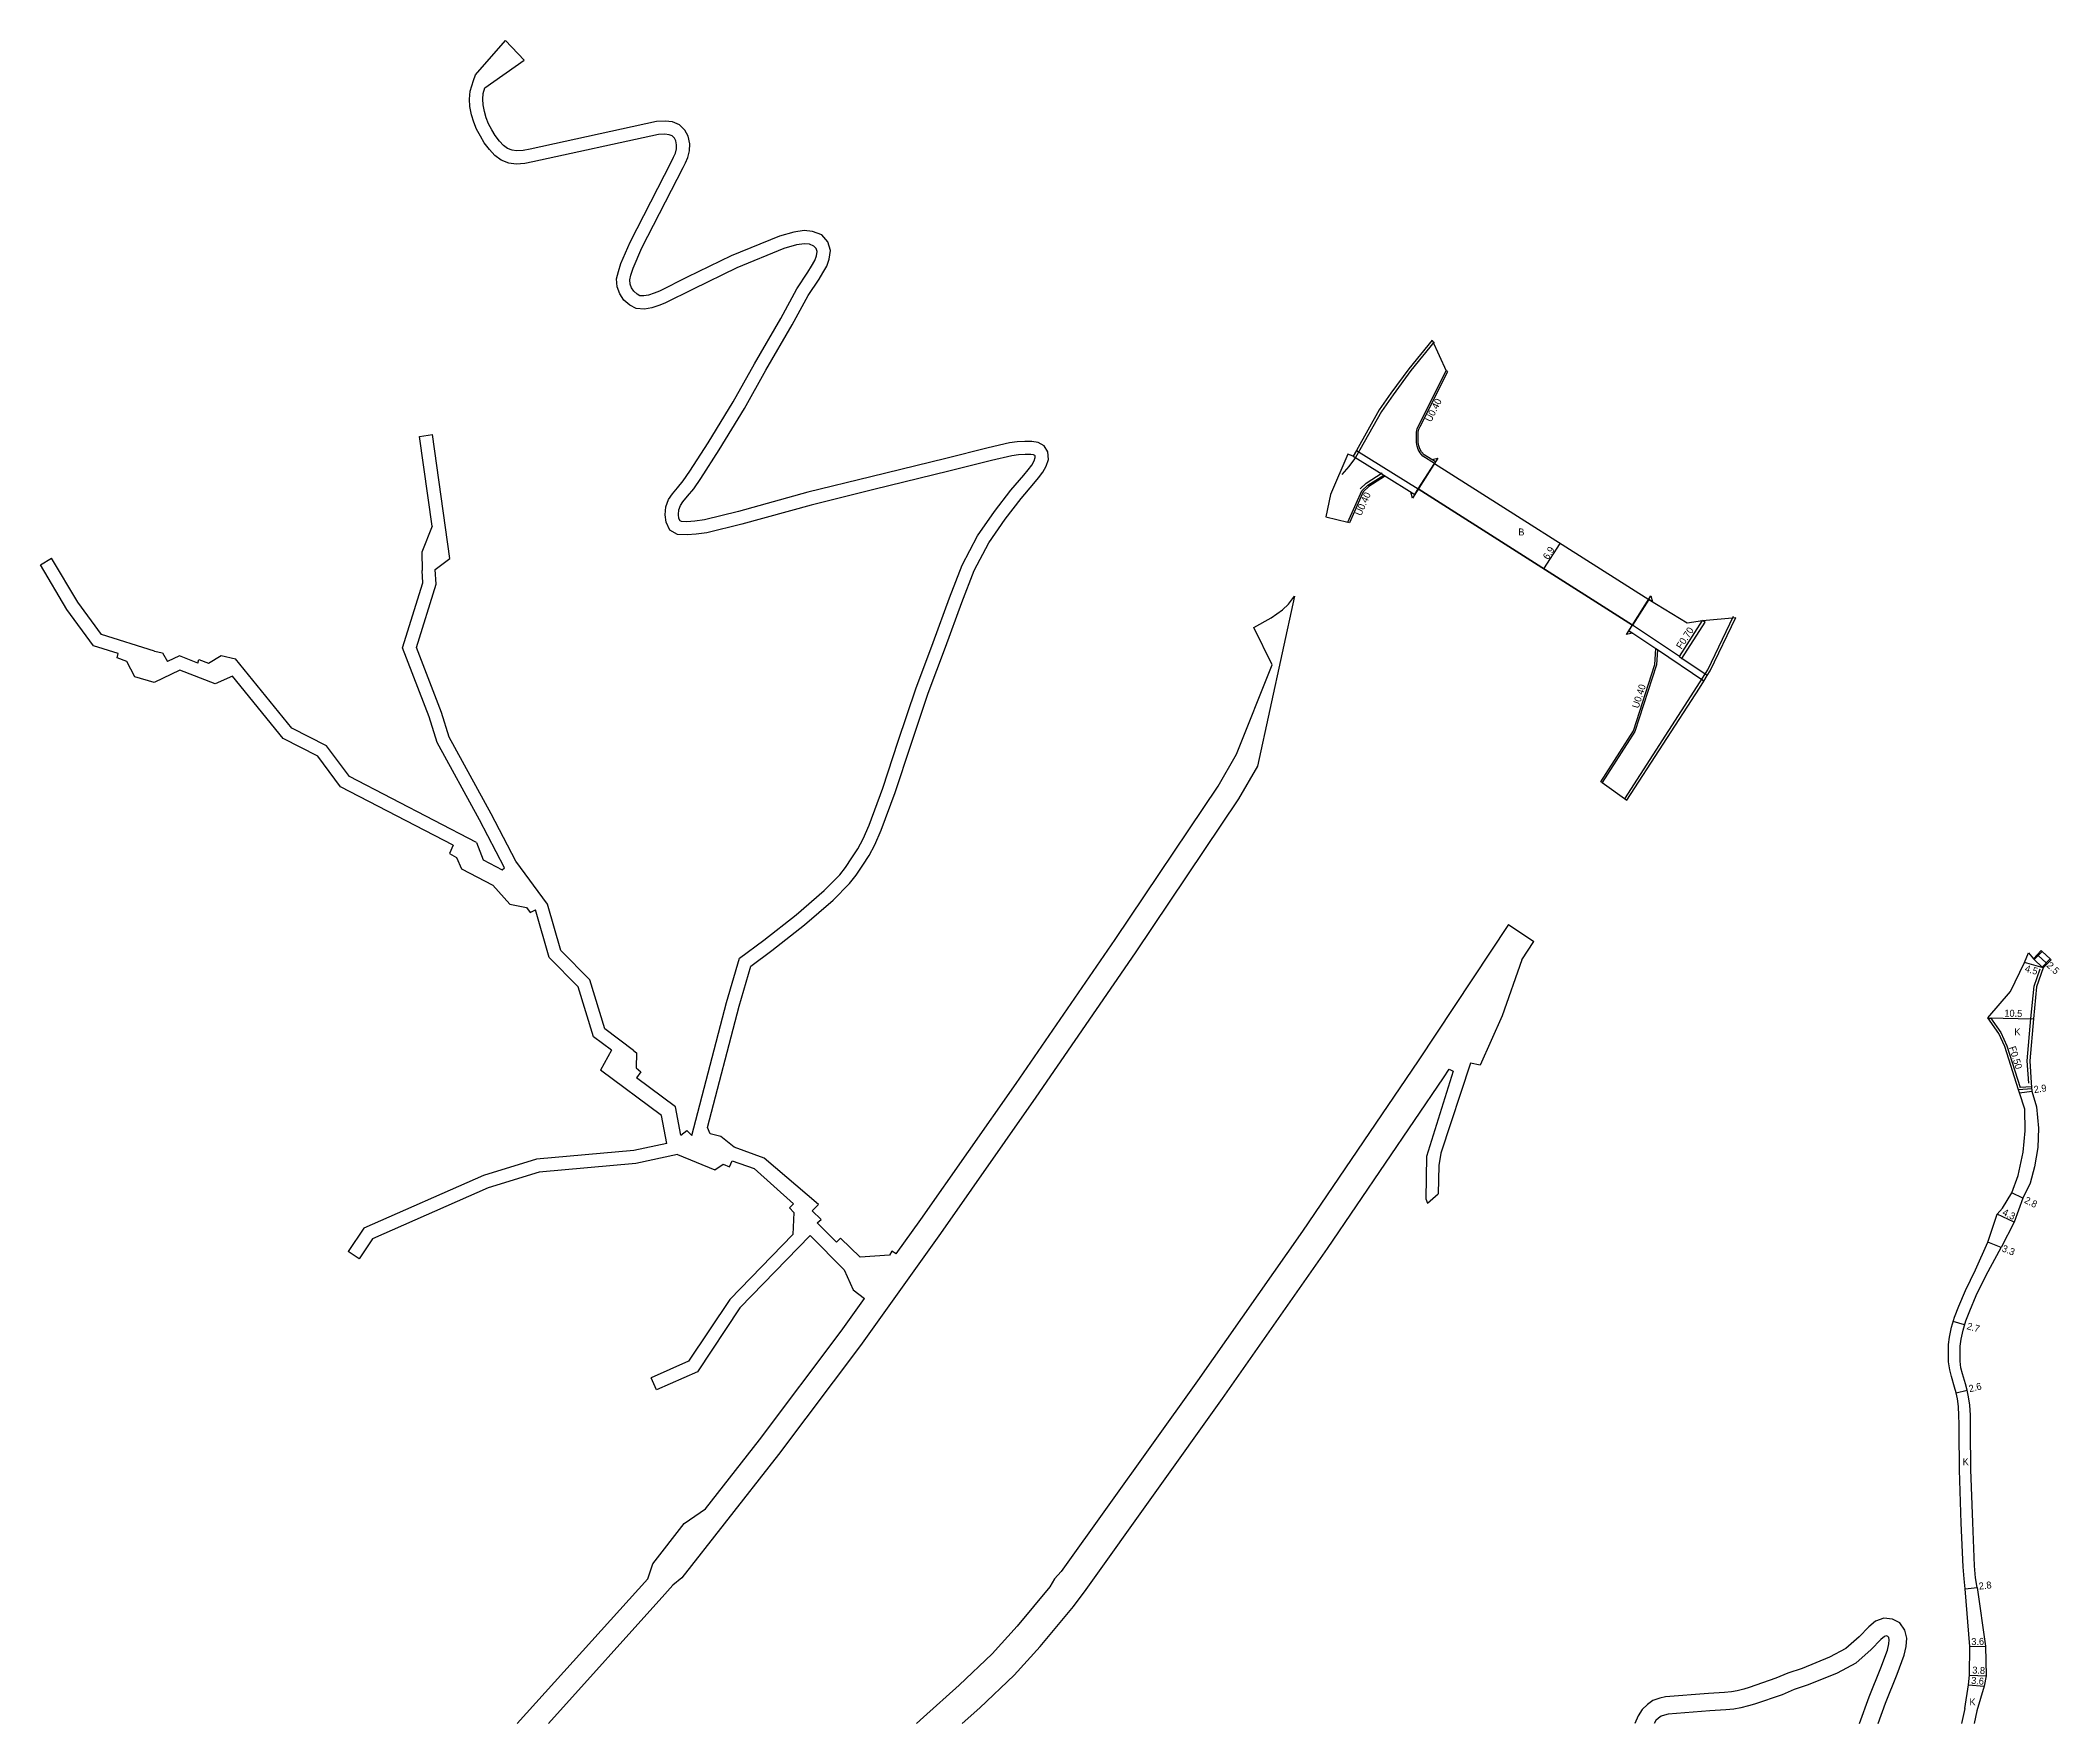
# Model space of a CAD drawing. Header units: metres. Extents: x 0 to 4000, y -96000 to -93000.
# Drawn here: x 987.7 to 1449.3, y -96000 to -95615.1 of the extents above; entities that cross this region are included whole.
import ezdxf

# ---------------------------------------------------------------- set-up
doc = ezdxf.new("R2010")
doc.units = ezdxf.units.M
doc.header["$LTSCALE"] = 2.5
for name, color, linetype in [('側溝・桝', 7, 'Continuous'), ('幅員', 7, 'Continuous'), ('歩道・分離帯・安全施設', 7, 'Continuous'), ('舗装', 7, 'Continuous'), ('道路', 7, 'Continuous')]:
    doc.layers.add(name, color=color, linetype=linetype)
doc.styles.get("Standard").update_dxf_attribs({"font": ''})
doc.styles.get('Standard').set_extended_font_data('@MS PGothic')

msp = doc.modelspace()

# ---------------------------------------------------------------- texts
at = {"layer": '側溝・桝'}
for s, rotation, p in [('U0.40', 63.4149, (1305.59, -95702.53)), ('U0.40', 65.8127, (1289.58, -95723.99)), ('F0.70', 57.2549, (1362.83, -95754.46)), ('U0.40', 72.0949, (1353, -95767.98)), ('F0.50', 287.4318, (1437.67, -95845.4))]:
    msp.add_text(s, height=1.6, rotation=rotation, dxfattribs=at).set_placement(p)
at = {"layer": '幅員'}
for s, rotation, p in [('6.9', 57.537, (1332.36, -95734)), ('2.5', 316.9019, (1446.18, -95826.83)), ('4.5', 344.2435, (1441.22, -95828.02)), ('10.5', 358.5598, (1436.64, -95838.34)), ('2.9', 8.7033, (1443.5, -95855.84)), ('2.8', 333.6638, (1441.06, -95880.84)), ('4.3', 334.7641, (1436.04, -95883.63)), ('3.3', 338.4663, (1435.94, -95891.96)), ('2.7', 343.8943, (1427.93, -95909.78)), ('2.6', 14.079, (1428.74, -95924.25)), ('2.8', 6.3458, (1430.89, -95969.37)), ('3.6', 1.2691, (1429.11, -95982.05)), ('3.8', 357.1137, (1429.28, -95988.53)), ('3.6', 354.8395, (1429, -95990.87))]:
    msp.add_text(s, height=1.6, rotation=rotation, dxfattribs=at).set_placement(p)
at = {"layer": '舗装'}
for s, p in [('B', (1325.52, -95728.34)), ('K', (1438.93, -95842.62)), ('K', (1427.1, -95940.92)), ('K', (1428.67, -95995.84))]:
    msp.add_text(s, height=1.6, dxfattribs=at).set_placement(p)

# ---------------------------------------------------------------- linework, layer by layer
at = {"layer": '側溝・桝'}
for points in [[(1306.59, -95711.53), (1304, -95709.9), (1303.4, -95709.23), (1303, -95708.51), (1302.76, -95707.82), (1302.66, -95707.08), (1302.65, -95706.34), (1302.65, -95705.51), (1302.67, -95704.74), (1302.81, -95704.06), (1303.1, -95703.41), (1309.38, -95690.87), (1309.02, -95690.69)], [(1287.77, -95710.21), (1294.75, -95714.54)], [(1288.51, -95708.9), (1302.65, -95717.68)], [(1294.75, -95714.54), (1294.97, -95714.88), (1291.36, -95717.14), (1290.1, -95718.35), (1286.9, -95725.48), (1286.53, -95725.32)], [(1362.35, -95756.04), (1351.63, -95748.84)], [(1362.35, -95756.04), (1362.93, -95756.43), (1368.24, -95748.17), (1367.65, -95747.8)], [(1362.35, -95756.04), (1367.65, -95747.8)], [(1344.72, -95784.85), (1344.39, -95784.64), (1351.84, -95772.97), (1356.73, -95757.84), (1356.97, -95754.23)], [(1367.95, -95761.61), (1357.35, -95754.49)], [(1368.74, -95760.34), (1362.93, -95756.43)], [(1433.04, -95838.9), (1433.45, -95838.61)], [(1433.45, -95838.61), (1435.82, -95841.95), (1437.22, -95845), (1440.22, -95854.57)], [(1442.92, -95854.88), (1439.87, -95855.09)], [(1442.88, -95854.38), (1440.22, -95854.57)]]:
    msp.add_lwpolyline(points, dxfattribs=at)
at = {"layer": '幅員'}
for points in [[(1331.4, -95735.97), (1335.11, -95730.15)], [(1444.39, -95824.36), (1446.22, -95826.07)], [(1445.54, -95827.23), (1441.21, -95826.01)], [(1432.83, -95838.6), (1443.33, -95838.87)], [(1440.09, -95855.81), (1442.96, -95855.37)], [(1440.89, -95879.86), (1438.38, -95878.62)], [(1438.91, -95885.37), (1435.02, -95883.54)], [(1435.92, -95891.1), (1432.86, -95889.89)], [(1427.55, -95908.83), (1424.95, -95908.08)], [(1425.63, -95924.39), (1428.15, -95923.76)], [(1427.68, -95969.21), (1430.46, -95968.9)], [(1428.76, -95982.37), (1432.36, -95982.29)], [(1428.46, -95991.14), (1432.05, -95991.47)], [(1428.7, -95988.89), (1432.49, -95989.08)]]:
    msp.add_lwpolyline(points, dxfattribs=at)
at = {"layer": '歩道・分離帯・安全施設'}
for points in [[(1306.28, -95684.05), (1300.99, -95690.61), (1296.91, -95696.17), (1294.25, -95699.96), (1288.29, -95710.5), (1286.79, -95712.54), (1285.19, -95714.43)], [(1289.35, -95717.69), (1290.74, -95716.35), (1294.44, -95714.04)], [(1349.86, -95788.56), (1366.45, -95762.9), (1368.85, -95759.03), (1374.71, -95746.8)], [(1442.22, -95853.54), (1441.83, -95848.44), (1442.73, -95838.81), (1443.43, -95831.38), (1444.84, -95827.4)]]:
    msp.add_lwpolyline(points, dxfattribs=at)
at = {"layer": '道路'}
for points in [[(1086.69, -95624.31), (1087.17, -95623), (1094.02, -95615.13)], [(1094.02, -95615.13), (1098.29, -95619.67)], [(1089.3, -95625.98), (1098.29, -95619.67)], [(1136.59, -95865.55), (1144.51, -95835.13), (1147.5, -95825), (1153.08, -95820.86), (1160.46, -95815.07), (1166.82, -95809.5), (1170.41, -95805.9), (1171.75, -95804.24), (1173.17, -95802.05), (1174.53, -95799.98), (1175.76, -95797.73), (1177.12, -95794.57), (1180.25, -95786.14), (1183.79, -95775.36), (1187.81, -95763.4), (1191.74, -95752.83), (1195.53, -95742.6), (1198.39, -95735.14), (1201.89, -95728.43), (1205.77, -95722.86), (1209.51, -95718.01), (1212.46, -95714.51), (1213.48, -95713.29), (1214.32, -95712.23), (1214.83, -95711.27), (1215.07, -95710.54), (1215.05, -95710.16), (1215, -95710.07), (1214.73, -95709.93), (1214.08, -95709.82), (1212.78, -95709.82), (1211.26, -95709.89), (1209.75, -95710.1), (1205.06, -95711.22), (1195.36, -95713.65), (1178.22, -95717.85), (1163.88, -95721.37), (1148, -95725.75), (1139.99, -95727.75), (1137.58, -95728.04), (1135.55, -95728.21), (1133.32, -95728.12), (1131.55, -95727.09), (1130.74, -95725.29), (1130.5, -95723.63), (1130.68, -95721.81), (1131.27, -95720.12), (1132.16, -95718.82), (1133.31, -95717.44), (1134.6, -95715.86), (1136.14, -95713.63), (1140.29, -95707.17), (1146.02, -95697.76), (1150.93, -95689.08), (1156.95, -95678.74), (1160.63, -95671.95), (1163.12, -95668.12), (1163.93, -95666.76), (1164.69, -95665.45), (1165.08, -95664.39), (1165.22, -95663.41), (1165, -95662.72), (1164.51, -95662.15), (1163.52, -95661.76), (1162.33, -95661.66), (1160.54, -95661.89), (1157.59, -95662.75), (1146.85, -95667.14), (1136.86, -95671.99), (1130.4, -95675.21), (1129.02, -95675.72), (1127.44, -95676.29), (1125.77, -95676.58), (1123.89, -95676.46), (1122.42, -95675.68), (1121.07, -95674.53), (1120.1, -95673.12), (1119.54, -95671.52), (1119.34, -95669.67), (1119.79, -95667.95), (1120.37, -95666.16), (1122.47, -95661.29), (1131.91, -95642.84), (1132.4, -95641.84), (1132.83, -95640.89), (1133.07, -95639.96), (1133.1, -95639.01), (1132.93, -95638.1), (1132.59, -95637.51), (1132.08, -95636.98), (1131.41, -95636.72), (1130.41, -95636.6), (1128.95, -95636.68), (1100.21, -95642.94), (1098.4, -95643.26), (1096.45, -95643.4), (1094.72, -95643.18), (1093.01, -95642.5), (1091.54, -95641.43), (1090.31, -95640.1), (1089.14, -95638.55), (1088.26, -95637.06), (1087.4, -95635.44), (1086.77, -95633.81), (1086.25, -95632.13), (1085.87, -95630.27), (1085.79, -95628.58), (1085.88, -95626.75), (1086.69, -95624.31)], [(1140.16, -95863.73), (1147.4, -95835.93), (1150.09, -95826.81), (1154.9, -95823.24), (1162.37, -95817.38), (1168.88, -95811.69), (1172.64, -95807.9), (1174.18, -95806.01), (1175.68, -95803.69), (1177.1, -95801.53), (1178.46, -95799.04), (1179.9, -95795.68), (1183.08, -95787.13), (1186.63, -95776.31), (1190.64, -95764.4), (1194.56, -95753.88), (1198.34, -95743.66), (1201.13, -95736.37), (1204.46, -95729.98), (1208.19, -95724.64), (1211.85, -95719.89), (1214.76, -95716.44), (1215.82, -95715.17), (1216.84, -95713.87), (1217.59, -95712.46), (1218.11, -95710.94), (1217.99, -95709.22), (1217.14, -95707.84), (1215.73, -95707.04), (1214.32, -95706.82), (1212.71, -95706.82), (1210.98, -95706.9), (1209.2, -95707.15), (1204.35, -95708.3), (1194.64, -95710.74), (1177.51, -95714.94), (1163.12, -95718.46), (1147.23, -95722.84), (1139.45, -95724.79), (1137.28, -95725.05), (1135.48, -95725.21), (1134.19, -95725.15), (1133.89, -95724.98), (1133.65, -95724.44), (1133.52, -95723.56), (1133.63, -95722.46), (1133.97, -95721.49), (1134.56, -95720.63), (1135.62, -95719.35), (1137.01, -95717.66), (1138.64, -95715.29), (1142.83, -95708.76), (1148.61, -95699.28), (1153.54, -95690.57), (1159.56, -95680.21), (1163.21, -95673.49), (1165.67, -95669.71), (1166.52, -95668.28), (1167.42, -95666.73), (1168, -95665.13), (1168.29, -95663.16), (1167.67, -95661.23), (1166.3, -95659.62), (1164.21, -95658.81), (1162.27, -95658.64), (1159.92, -95658.95), (1156.6, -95659.91), (1145.62, -95664.4), (1135.54, -95669.29), (1129.2, -95672.45), (1127.99, -95672.9), (1126.66, -95673.38), (1125.6, -95673.57), (1124.73, -95673.51), (1124.12, -95673.18), (1123.32, -95672.5), (1122.79, -95671.74), (1122.48, -95670.85), (1122.38, -95669.9), (1122.67, -95668.79), (1123.18, -95667.22), (1125.18, -95662.57), (1134.6, -95644.18), (1135.12, -95643.12), (1135.67, -95641.9), (1136.06, -95640.4), (1136.11, -95638.77), (1135.78, -95637.04), (1135.01, -95635.69), (1133.78, -95634.42), (1132.15, -95633.79), (1130.51, -95633.59), (1128.55, -95633.7), (1099.63, -95640), (1098.03, -95640.28), (1096.54, -95640.39), (1095.48, -95640.25), (1094.47, -95639.85), (1093.54, -95639.17), (1092.62, -95638.18), (1091.64, -95636.87), (1090.87, -95635.59), (1090.14, -95634.2), (1089.61, -95632.83), (1089.16, -95631.39), (1088.86, -95629.9), (1088.8, -95628.59), (1088.86, -95627.3), (1089.3, -95625.98)], [(1305.81, -95683.67), (1300.51, -95690.24), (1296.42, -95695.82), (1293.74, -95699.64), (1288.51, -95708.9), (1287.77, -95710.21), (1286.54, -95709.74), (1282.61, -95718.99), (1281.5, -95724.06)], [(1305.81, -95683.67), (1309.02, -95690.69)], [(1306.37, -95711.87), (1303.74, -95710.21), (1303.07, -95709.46), (1302.63, -95708.67), (1302.37, -95707.91), (1302.26, -95707.11), (1302.25, -95706.35), (1302.25, -95705.5), (1302.27, -95704.7), (1302.43, -95703.93), (1302.73, -95703.24), (1309.02, -95690.69)], [(1074.3, -95705.67), (1077.28, -95705.25)], [(1077.22, -95726.24), (1074.3, -95705.67)], [(1081.3, -95733.61), (1077.28, -95705.25)], [(1286.53, -95725.32), (1289.77, -95718.12), (1291.11, -95716.82), (1294.75, -95714.54)], [(1294.75, -95714.54), (1301.84, -95718.95), (1302.65, -95717.68)], [(1306.59, -95711.53), (1305.74, -95711), (1307.13, -95710.69), (1301.31, -95719.79), (1300.99, -95718.42), (1301.84, -95718.95)], [(1306.37, -95711.87), (1355.33, -95743.01)], [(1302.65, -95717.68), (1351.63, -95748.84)], [(1281.5, -95724.06), (1286.53, -95725.32)], [(1077.22, -95726.24), (1074.84, -95732.17), (1074.91, -95736.37)], [(987.66, -95735.03), (990.24, -95733.5)], [(1013.75, -95754.78), (1001.61, -95750.99), (996.25, -95743.61), (990.24, -95733.5)], [(1077.9, -95736.13), (1081.3, -95733.61)], [(1005.42, -95755.32), (999.77, -95753.55), (993.74, -95745.26), (987.66, -95735.03)], [(1093.8, -95804.36), (1088.07, -95793.38), (1078.35, -95775.65), (1076.54, -95769.81), (1070.47, -95754.03), (1075.13, -95739.15), (1074.91, -95736.37)], [(1123.28, -95846.07), (1116.71, -95841.12), (1113.25, -95829.95), (1106.62, -95823.24), (1103.61, -95812.62), (1096.35, -95802.77), (1090.71, -95791.97), (1081.12, -95774.48), (1079.38, -95768.83), (1073.65, -95753.93), (1078.17, -95739.49), (1077.9, -95736.13)], [(1183.34, -95892.59), (1188.94, -95884.76), (1210.74, -95853.65), (1233.38, -95820.68), (1256.91, -95785.68), (1261.11, -95778.34), (1269.28, -95757.88), (1265.1, -95749.39), (1269, -95747.13), (1271.64, -95745.32), (1273.01, -95744.04), (1274.33, -95742.24)], [(1274.33, -95742.24), (1265.88, -95781.07)], [(1350.83, -95750.11), (1351.66, -95750.66), (1350.29, -95750.95), (1355.86, -95742.17), (1356.18, -95743.53), (1355.33, -95743.01)], [(1350.36, -95788.89), (1366.96, -95763.22), (1367.95, -95761.61), (1368.74, -95760.34), (1369.37, -95759.32), (1375.25, -95747.06)], [(1355.33, -95743.01), (1364.1, -95748.32), (1367.65, -95747.8)], [(1367.65, -95747.8), (1375.25, -95747.06)], [(1357.35, -95754.49), (1356.97, -95754.23), (1350.83, -95750.11), (1351.63, -95748.84)], [(1013.71, -95761.92), (1009.22, -95760.66), (1007.42, -95757.12), (1005.18, -95756.34), (1005.42, -95755.32)], [(1013.75, -95754.78), (1015.56, -95755.19), (1016.69, -95757.17)], [(1023.67, -95757.52), (1019.44, -95755.85), (1016.69, -95757.17)], [(1023.67, -95757.52), (1023.88, -95756.72), (1026.06, -95757.52), (1029.03, -95755.79), (1032.26, -95756.56)], [(1087.37, -95798.52), (1058.3, -95783.48), (1053.11, -95776.46), (1045.12, -95772.4), (1032.26, -95756.56)], [(1357.35, -95754.49), (1357.12, -95757.92), (1352.2, -95773.14), (1344.72, -95784.85)], [(1027.59, -95762.29), (1019.56, -95759.12), (1013.71, -95761.92)], [(1031.61, -95760.52), (1027.59, -95762.29)], [(1082.02, -95799.13), (1056.3, -95785.82), (1051.12, -95778.81), (1043.19, -95774.79), (1031.61, -95760.52)], [(1265.88, -95781.07), (1261.59, -95788.58), (1237.93, -95823.77), (1215.26, -95856.79), (1193.43, -95887.94), (1175.15, -95913.51), (1156.44, -95938.45), (1144.01, -95954.3), (1134.33, -95966.65), (1132.28, -95968.37), (1130.45, -95970.41), (1103.82, -96000)], [(1344.72, -95784.85), (1350.36, -95788.89)], [(1082.02, -95799.13), (1081.16, -95801.06), (1082.77, -95801.95), (1083.97, -95804.53), (1091.08, -95808.32), (1095.02, -95812.67), (1098.77, -95813.38), (1099.6, -95814.54), (1100.88, -95813.96)], [(1087.37, -95798.52), (1088.87, -95802.48), (1093.2, -95804.78), (1093.8, -95804.36)], [(1118.19, -95845.99), (1114.14, -95842.94), (1110.6, -95831.53), (1103.95, -95824.8), (1100.88, -95813.96)], [(1323.27, -95817.32), (1302.61, -95848.42), (1276.16, -95887.38), (1252.21, -95921.59), (1221.04, -95965.25), (1219.52, -95966.9), (1218.46, -95968.73), (1210.96, -95977.74), (1205.25, -95984.05), (1197.71, -95991.22), (1189.57, -95998.54), (1187.92, -96000)], [(1323.27, -95817.32), (1329.1, -95821.19)], [(1326.35, -95825.34), (1329.1, -95821.19)], [(1326.35, -95825.34), (1321.83, -95838.16), (1316.78, -95849.44), (1314.62, -95848.99), (1307.79, -95869.58), (1307.37, -95872.42), (1307.2, -95878.87)], [(1432.86, -95889.89), (1435.02, -95883.54), (1436.21, -95882.18), (1438.38, -95878.62), (1439.77, -95874.7), (1440.96, -95869.34), (1441.43, -95864.45), (1441.3, -95859.49), (1440.09, -95855.81), (1439.87, -95855.09), (1436.75, -95845.18), (1435.39, -95842.2), (1432.83, -95838.6), (1438.05, -95832.64), (1441.21, -95826.01), (1442.14, -95823.79), (1443.27, -95825.11), (1443.49, -95825.32), (1445.27, -95823.42)], [(1447.09, -95825.13), (1445.32, -95827.03), (1445.54, -95827.23), (1444.02, -95831.51), (1443.33, -95838.87), (1442.43, -95848.44), (1442.81, -95853.49), (1442.96, -95855.37)], [(1443.27, -95825.11), (1445.05, -95823.22)], [(1443.49, -95825.32), (1443.27, -95825.11)], [(1445.27, -95823.42), (1443.49, -95825.32)], [(1445.05, -95823.22), (1445.27, -95823.42)], [(1445.27, -95823.42), (1447.09, -95825.13)], [(1445.32, -95827.03), (1447.09, -95825.13)], [(1447.31, -95825.33), (1445.54, -95827.23)], [(1447.09, -95825.13), (1447.31, -95825.33)], [(1445.54, -95827.23), (1445.32, -95827.03)], [(1118.19, -95845.99), (1115.73, -95850.61)], [(1123.28, -95846.07), (1123.91, -95846.62), (1123.85, -95850.09), (1124.9, -95850.95), (1123.94, -95852.36)], [(1130.91, -95867.33), (1129.66, -95860.99), (1115.73, -95850.61)], [(1134.11, -95865.47), (1132.83, -95858.99), (1123.94, -95852.36)], [(1198.41, -96000), (1202.46, -95996.36), (1210.26, -95988.95), (1216.25, -95982.33), (1223.84, -95973.21), (1226.73, -95969.32), (1257.93, -95925.63), (1281.92, -95891.35), (1308.42, -95852.32), (1309.71, -95850.39)], [(1309.71, -95850.39), (1310.64, -95850.79), (1304.57, -95870.36), (1304.36, -95880.04), (1304.74, -95880.99)], [(1442.96, -95855.37), (1443.97, -95858.99), (1444.47, -95863.82), (1444.26, -95868.29), (1443.53, -95872.67), (1442.57, -95876.4), (1440.89, -95879.86), (1438.91, -95885.37), (1435.92, -95891.1)], [(1130.91, -95867.33), (1123.33, -95868.93), (1101.1, -95870.92), (1088.95, -95874.71), (1061.6, -95886.75), (1058.05, -95892.05)], [(1134.11, -95865.47), (1135.47, -95864.41), (1136.59, -95865.55)], [(1183.34, -95892.59), (1182.31, -95891.94), (1181.76, -95892.87), (1175.05, -95893.38), (1170.59, -95889.02), (1169.7, -95889.95), (1165.22, -95885.52), (1166.14, -95884.7), (1164.07, -95882.77), (1165.56, -95881.3), (1153.09, -95870.68), (1146.28, -95868.19), (1143.23, -95865.79), (1140.76, -95865.14), (1140.16, -95863.73)], [(1133.35, -95869.88), (1123.77, -95871.9), (1101.69, -95873.88), (1090, -95877.53), (1063.6, -95889.15), (1060.55, -95893.72)], [(1133.35, -95869.88), (1141.82, -95873.41), (1143.74, -95872.12), (1145.22, -95872.68), (1145.78, -95871.31), (1150.82, -95873.1), (1159.87, -95881.18), (1158.95, -95882.09), (1159.88, -95883.1), (1159.67, -95888.19)], [(1304.74, -95880.99), (1307.2, -95878.87)], [(1159.67, -95888.19), (1145.26, -95903.04), (1135.85, -95917.15), (1127.27, -95920.97)], [(1163.64, -95888.41), (1147.6, -95904.94), (1137.86, -95919.54), (1128.49, -95923.71)], [(1163.64, -95888.41), (1171.38, -95896.26), (1173.47, -95900.79), (1176.05, -95902.79)], [(1423.88, -95913.34), (1424.09, -95911.62), (1424.59, -95909.34), (1425.25, -95907.04), (1426.23, -95904.58), (1427.77, -95900.98), (1430.08, -95896.26), (1432.86, -95889.89)], [(1060.55, -95893.72), (1058.05, -95892.05)], [(1426.56, -95913.67), (1426.76, -95912.07), (1427.21, -95910), (1427.81, -95907.91), (1428.72, -95905.61), (1430.22, -95902.1), (1432.49, -95897.46), (1435.92, -95891.1)], [(1096.69, -96000), (1126.51, -95966.86), (1127.67, -95963.49), (1134.87, -95954.22), (1139.68, -95950.91), (1152.08, -95935.1), (1170.71, -95910.26), (1176.05, -95902.79)], [(1427.68, -95969.21), (1427.46, -95966.87), (1427.22, -95964.12), (1426.8, -95954.13), (1426.41, -95941.96), (1426.34, -95933.02), (1426.32, -95931.51), (1426.27, -95929.58), (1426.15, -95927.46), (1425.91, -95925.74), (1425.63, -95924.39), (1425.24, -95923.06), (1424.54, -95920.65), (1424.16, -95919.11), (1423.91, -95917.29), (1423.88, -95913.34)], [(1430.46, -95968.9), (1430.06, -95966.65), (1429.82, -95963.95), (1429.4, -95954.03), (1429.01, -95941.91), (1428.93, -95933), (1428.92, -95931.47), (1428.87, -95929.47), (1428.73, -95927.21), (1428.47, -95925.3), (1428.15, -95923.76), (1427.74, -95922.34), (1427.06, -95919.99), (1426.72, -95918.62), (1426.52, -95917.12), (1426.56, -95913.67)], [(1128.49, -95923.71), (1127.27, -95920.97)], [(1430.46, -95968.9), (1432.36, -95982.29), (1432.49, -95989.08), (1432.05, -95991.47), (1430.34, -95997.11)], [(1427.6, -95996.54), (1428.46, -95991.14), (1428.7, -95988.89), (1428.76, -95982.37), (1427.68, -95969.21)], [(1407.76, -96000), (1409.49, -95995.29), (1412.17, -95988.69), (1413.73, -95984.38), (1414.22, -95982.37), (1414.38, -95980.48), (1413.9, -95978.6), (1412.73, -95976.99), (1411.05, -95976.09), (1409.08, -95975.86), (1407.2, -95976.58), (1405.69, -95977.84), (1403.42, -95980.19), (1400.38, -95982.86), (1396.69, -95984.81), (1390.39, -95987.4), (1387.15, -95988.48), (1384.41, -95989.64), (1378.3, -95991.76), (1377.1, -95992.1), (1375.54, -95992.48), (1374.24, -95992.71), (1372.66, -95992.85), (1369.04, -95993.12), (1359.2, -95993.9), (1357.87, -95994.18), (1356.3, -95994.73), (1355.05, -95995.62), (1353.85, -95996.75), (1352.96, -95998.23), (1352.2, -96000)], [(1403.5, -96000), (1405.76, -95993.85), (1408.43, -95987.26), (1409.9, -95983.22), (1410.26, -95981.73), (1410.34, -95980.81), (1410.22, -95980.34), (1410.03, -95980.08), (1409.84, -95979.98), (1409.59, -95979.95), (1409.26, -95980.08), (1408.41, -95980.78), (1406.19, -95983.08), (1402.67, -95986.17), (1398.39, -95988.44), (1391.78, -95991.16), (1388.56, -95992.23), (1385.85, -95993.38), (1379.5, -95995.57), (1378.12, -95995.96), (1376.37, -95996.39), (1374.77, -95996.68), (1372.99, -95996.84), (1369.35, -95997.11), (1359.78, -95997.86), (1358.95, -95998.04), (1358.15, -95998.32), (1357.59, -95998.72), (1357, -95999.28), (1356.57, -96000)], [(1427.6, -95996.54), (1426.87, -96000)], [(1430.34, -95997.11), (1429.73, -96000)]]:
    msp.add_lwpolyline(points, dxfattribs=at)
for points in [[(1306.37, -95711.87), (1355.33, -95743.01), (1351.63, -95748.84), (1302.65, -95717.68)], [(1443.49, -95825.32), (1445.27, -95823.42), (1447.09, -95825.13), (1445.32, -95827.03)]]:
    msp.add_lwpolyline(points, close=True, dxfattribs=at)

msp.set_redraw_order([(e.dxf.handle, doc.entitydb.next_handle()) for e in msp.query("TEXT MTEXT ATTDEF DIMENSION ARC_DIMENSION")])  # texts and dimensions are drawn at this point

doc.saveas('drawing.dxf')
